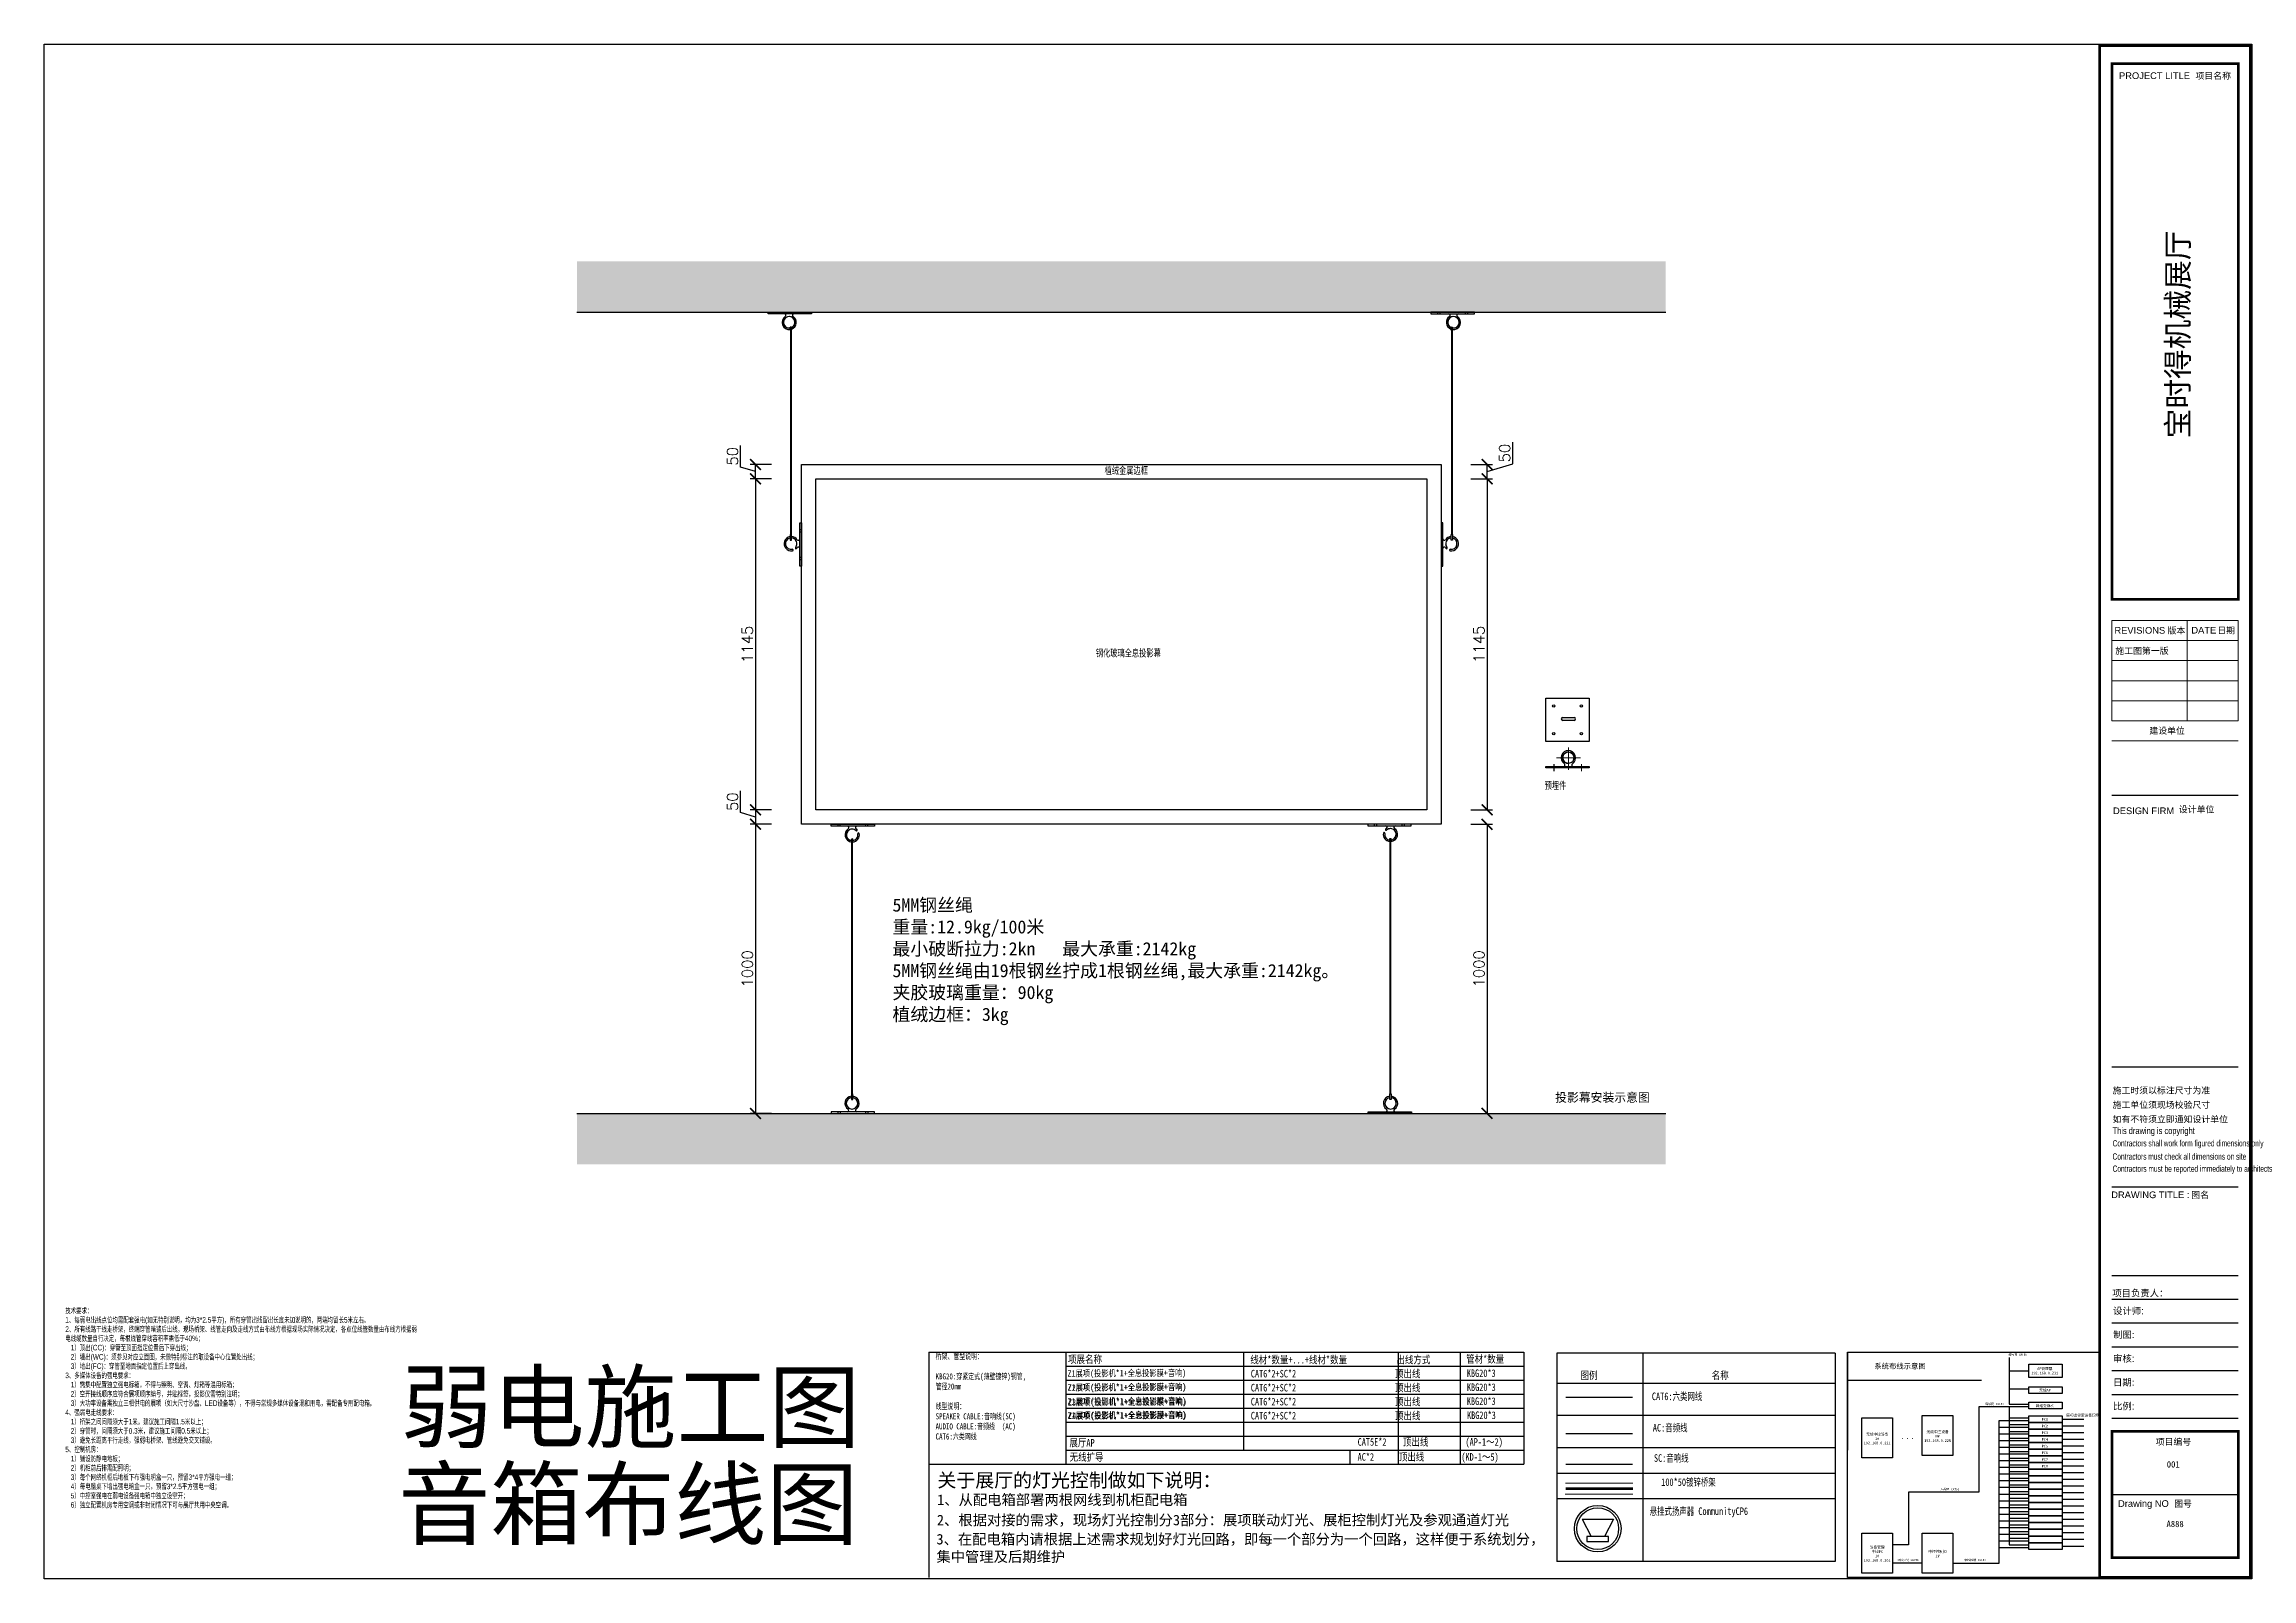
# Model space of a CAD drawing. Header units: millimetres. Extents: x 89805 to 1757503, y 48266 to 267832.
# Drawn here: x 989124 to 996762, y 181683 to 186992 of the extents above; entities that cross this region are included whole.
import ezdxf
from ezdxf.enums import TextEntityAlignment as Align

# ---------------------------------------------------------------- set-up
doc = ezdxf.new("R2010")
doc.units = ezdxf.units.MM
doc.header["$LTSCALE"] = 1000
doc.linetypes.add('CENTER2', pattern=[28.575, 19.05, -3.175, 3.175, -3.175])
for name, color, linetype in [('HATCH-OTHER', 161, 'Continuous'), ('SHEET', 2, 'Continuous'), ('WALL-TEXT', 2, 'Continuous'), ('WALL-WIDE', 6, 'Continuous'), ('WINDOW', 2, 'Continuous'), ('会议', 1, 'Continuous'), ('图框', 7, 'Continuous'), ('多媒体弱电', 5, 'Continuous'), ('布线', 130, 'Continuous')]:
    doc.layers.add(name, color=color, linetype=linetype)
doc.layers.add('桥架', color=2, linetype='Continuous', lineweight=9)
doc.styles.get("Standard").update_dxf_attribs({"font": 'txt', "bigfont": 'gbcbig.shx'})
doc.styles.add('WMF-Arial0', font='arial.ttf')
doc.styles.add('WMF-黑体0', font='simhei.ttf')
doc.styles.add('黑体', font='simhei.ttf', dxfattribs={"width": 0.7})
doc.dimstyles.new('引线', dxfattribs={"dimscale": 15, "dimtxt": 2.5, "dimasz": 2.5, "dimexe": 1.25, "dimexo": 0.625, "dimtad": 1, "dimdec": 0, "dimtxsty": 'Standard', "dimblk": 'ARCHTICK', "dimcen": 2.5, "dimclrd": 252, "dimclre": 252, "dimadec": 0, "dimazin": 0, "dimtfac": 1, "dimtdec": 0, "dimtmove": 1, "dimatfit": 3, "dimldrblk": 'DOT', "dimfxl": 0, "dimarcsym": 0})

msp = doc.modelspace()

# ---------------------------------------------------------------- texts
at = {"attachment_point": 1}
for s, insert, char_height, width in [('植绒金属边框', (992792.9, 185527.7), 25, 512.311), ('钢化玻璃全息投影幕', (992762.5, 184896), 25, 512.311), ('预埋件', (994315.3, 184437.7), 25, 161.307), ('{\\fNSimSun|b0|i0|c134|p49;投影幕安装示意图}', (994351.8, 183363.1), 30, 359.845)]:
    msp.add_mtext(s, dxfattribs=dict(at, insert=insert, char_height=char_height, width=width))
at = {"layer": '多媒体弱电', "color": 4, "style": '黑体', "width": 0.8}
for s, p in [('Z1展项(投影机*1+全息投影膜+音响)', (992664.8, 182382.2, -19.1)), ('Z1展项(投影机*1+全息投影膜+音响)', (992664.8, 182333.7, -19.1)), ('Z2展项(投影机*1+全息投影膜+音响)', (992665.7, 182333.4, -19.1)), ('Z1展项(投影机*1+全息投影膜+音响)', (992664.8, 182285.3, -19.1)), ('Z1展项(投影机*1+全息投影膜+音响)', (992664.8, 182236.8, -19.1)), ('Z3展项(投影机*1+全息投影膜+音响)', (992666.6, 182282, -19.1)), ('Z4展项(投影机*1+全息投影膜+音响)', (992666.9, 182235.9, -19.1))]:
    msp.add_text(s, height=22.263, rotation=0.32102, dxfattribs=at).set_placement(p)
for s, height, p in [('项展名称', 26.19, (992666.7, 182429.2)), ('线材*数量+...+线材*数量            出线方式 ', 26.192, (993297.1, 182428)), ('CAT6*2+SC*2                        顶出线   ', 26.192, (993298.9, 182379.7)), ('图例', 26.19, (994439.8, 182373.7)), ('名称', 26.19, (994893.6, 182373.7)), ('CAT6*2+SC*2                        顶出线   ', 26.192, (993298.9, 182331.2)), ('CAT6*2+SC*2                        顶出线   ', 26.192, (993298.9, 182282.8)), ('CAT6*2+SC*2                        顶出线   ', 26.192, (993298.9, 182234.3)), ('CAT5E*2    顶出线         (AP-1～2)', 26.192, (993668.5, 182143.4)), ('展厅AP', 26.19, (992671.3, 182140.5)), ('无线扩导', 26.19, (992671.9, 182091.1)), ('AC*2      顶出线         (KD-1～5)', 26.192, (993668.3, 182091.6))]:
    msp.add_text(s, height=height, dxfattribs=at).set_placement(p)
at = {"layer": '多媒体弱电', "color": 5, "style": '黑体', "width": 0.8}
for s, p in [('管材*数量', (994043.9, 182430.3)), ('KBG20*3', (994046.2, 182381.3)), ('KBG20*3', (994046.4, 182332.8)), ('KBG20*3', (994046.2, 182284.4)), ('KBG20*3', (994046.9, 182235.9))]:
    msp.add_text(s, height=26.19, dxfattribs=at).set_placement(p)
at = {"layer": '多媒体弱电', "color": 4, "attachment_point": 1}
for s, insert, char_height, width in [('{\\fSimSun|b1|i0|c134|p34;\\C5;5MM钢丝绳^J重量:12.9kg/100米\\P最小破断拉力:2kn   最大承重:2142kg\\P5MM钢丝绳由19根钢丝拧成1根钢丝绳,最大承重:2142kg。\\P夹胶玻璃重量：90kg\\P植绒边框：3kg}', (992059, 184036.7, -16.4), 45.36, 1657.61), ('{\\fSimSun|b1|i0|c134|p34;\\C5;关于展厅的灯光控制做如下说明：}', (992214.4, 182048.1, -13.1), 48.009, 1609.527), ('{\\fSimSun|b1|i0|c134|p34;\\C5;1、从配电箱部署两根网线到机柜配电箱}', (992213.5, 181974.6, -13.1), 36.288, 1071.741), ('{\\fSimSun|b1|i0|c134|p34;\\C5;2、根据对接的需求，现场灯光控制分3部分：展项联动灯光、展柜控制灯光及参观通道灯光}', (992212.7, 181904.5, -13.1), 36.288, 2046.48), ('{\\fSimSun|b1|i0|c134|p34;\\C5;3、在配电箱内请根据上述需求规划好灯光回路，即每一个部分为一个回路，这样便于系统划分，集中管理及后期维护}', (992211.1, 181838.3, -13.1), 36.288, 2131.134)]:
    msp.add_mtext(s, dxfattribs=dict(at, insert=insert, char_height=char_height, width=width))
at = {"layer": '多媒体弱电', "lineweight": -3, "insert": (989197.1, 182620.5), "char_height": 19.2, "width": 983.856, "attachment_point": 1, "style": '黑体'}
msp.add_mtext('{\\C4;技术要求：\\fYouYuan|b0|i0|c134|p49;\\P1\\fSimHei|b0|i0|c134|p2;、每弱电出线点位均需配套强电\\fYouYuan|b0|i0|c134|p49;(\\fSimHei|b0|i0|c134|p2;如无特别说明，均为\\fYouYuan|b0|i0|c134|p49;3*2.5\\fSimHei|b0|i0|c134|p2;平方\\fYouYuan|b0|i0|c134|p49;)\\fSimHei|b0|i0|c134|p2;，所有穿管出线留出长度未加说明的，两端均留长\\fYouYuan|b0|i0|c134|p49;5\\fSimHei|b0|i0|c134|p2;米左右。\\fYouYuan|b0|i0|c134|p49;\\P2\\fSimHei|b0|i0|c134|p2;、所有线路干线走桥架，终端穿管暗铺后出线，现场桥架、线管走向及走线方式由布线方根据现场实际情况决定，各点位线管数量由布线方根据弱电线缆数量自行决定，每根线管穿线容积率需低于\\fYouYuan|b0|i0|c134|p49;40%\\fSimHei|b0|i0|c134|p2;；\\fYouYuan|b0|i0|c134|p49;\\P   1\\fSimHei|b0|i0|c134|p2;）顶出\\fYouYuan|b0|i0|c134|p49;(CC)\\fSimHei|b0|i0|c134|p2;：穿管至顶面指定位置后下穿出线；\\fYouYuan|b0|i0|c134|p49;\\P   2\\fSimHei|b0|i0|c134|p2;）墙出\\fYouYuan|b0|i0|c134|p49;(WC)\\fSimHei|b0|i0|c134|p2;：须参见对应立面图，未做特别标注的取设备中心位置处出线；\\fYouYuan|b0|i0|c134|p49;\\P   3\\fSimHei|b0|i0|c134|p2;）地出\\fYouYuan|b0|i0|c134|p49;(FC)\\fSimHei|b0|i0|c134|p2;：穿管至地面指定位置后上穿出线。\\fYouYuan|b0|i0|c134|p49;\\P3\\fSimHei|b0|i0|c134|p2;、多媒体设备的强电要求：\\fYouYuan|b0|i0|c134|p49;\\P   1\\fSimHei|b0|i0|c134|p2;）需集中配置独立强电标箱，不得与照明、空调、灯箱等混用标箱；\\fYouYuan|b0|i0|c134|p49;\\P   2\\fSimHei|b0|i0|c134|p2;）空开接线顺序应符合展项顺序编号，并贴标签，投影仪需特别注明；\\fYouYuan|b0|i0|c134|p49;\\P   3\\fSimHei|b0|i0|c134|p2;）大功率设备需独立三相供电的展项（如大尺寸沙盘、\\fYouYuan|b0|i0|c134|p49;LED\\fSimHei|b0|i0|c134|p2;设备等），不得与常规多媒体设备混和用电，需配备专用配电箱。\\fYouYuan|b0|i0|c134|p49;\\P4\\fSimHei|b0|i0|c134|p2;、强弱电走线要求：\\fYouYuan|b0|i0|c134|p49;\\P   1\\fSimHei|b0|i0|c134|p2;）桥架之间间隔须大于\\fYouYuan|b0|i0|c134|p49;1\\fSimHei|b0|i0|c134|p2;米，建议施工间隔\\fYouYuan|b0|i0|c134|p49;1.5\\fSimHei|b0|i0|c134|p2;米以上；\\fYouYuan|b0|i0|c134|p49;\\P   2\\fSimHei|b0|i0|c134|p2;）穿管时，间隔须大于\\fYouYuan|b0|i0|c134|p49;0.3\\fSimHei|b0|i0|c134|p2;米，建议施工间隔\\fYouYuan|b0|i0|c134|p49;0.5\\fSimHei|b0|i0|c134|p2;米以上；\\fYouYuan|b0|i0|c134|p49;\\P   3\\fSimHei|b0|i0|c134|p2;）避免长距离平行走线，强弱电桥架、管线避免交叉铺设。\\fYouYuan|b0|i0|c134|p49;\\P5\\fSimHei|b0|i0|c134|p2;、控制机房：\\fYouYuan|b0|i0|c134|p49;\\P   1\\fSimHei|b0|i0|c134|p2;）铺设防静电地板；\\fYouYuan|b0|i0|c134|p49;\\P   2\\fSimHei|b0|i0|c134|p2;）机柜前后排需配照明；\\fYouYuan|b0|i0|c134|p49;\\P   3\\fSimHei|b0|i0|c134|p2;）每个网络机柜后地板下布强电明盒一只，预留\\fYouYuan|b0|i0|c134|p49;3*4\\fSimHei|b0|i0|c134|p2;平方强电一组；\\fYouYuan|b0|i0|c134|p49;\\P   4\\fSimHei|b0|i0|c134|p2;）每电脑桌下墙出强电暗盒一只，预留\\fYouYuan|b0|i0|c134|p49;3*2.5\\fSimHei|b0|i0|c134|p2;平方强电一组；\\fYouYuan|b0|i0|c134|p49;\\P   5\\fSimHei|b0|i0|c134|p2;）中控室强电在弱电设备强电箱中独立设空开；\\fYouYuan|b0|i0|c134|p49;\\P   6\\fSimHei|b0|i0|c134|p2;）独立配置机房专用空调或非封闭情况下可与展厅共用中央空调。}', dxfattribs=at)
at = {"layer": '多媒体弱电', "color": 2, "char_height": 233.28, "width": 7820.831, "attachment_point": 1}
for s, insert in [('{\\fSimSun|b1|i0|c134|p34;\\C5;弱电施工图}', (990357.2, 182394.3)), ('{\\fSimSun|b1|i0|c134|p34;\\C5;弱电施工图}', (990357.2, 182394.3)), ('{\\fSimSun|b1|i0|c134|p34;\\C5;音箱布线图}', (990349.7, 182058.8))]:
    msp.add_mtext(s, dxfattribs=dict(at, insert=insert))
at = {"layer": '多媒体弱电', "color": 4, "attachment_point": 1, "style": '黑体'}
for s, insert, char_height, width in [('{\\fKaiTi|b0|i0|c134|p49;桥架、管型说明：\\P\\PKBG20:穿紧定式(薄壁镀锌)钢管,\\P管径20mm }', (992208.2, 182463.7), 20.953, 771.265), ('CAT6:六类网线\\P', (994686.4, 182327.4), 26.19, 1574.084), ('{\\fKaiTi|b0|i0|c134|p49;线型说明： \\PSPEAKER CABLE:音响线(SC) \\PAUDIO CABLE:音频线  (AC)\\PCAT6:六类网线}', (992208.2, 182290.7), 20.953, 771.265), ('AC:音频线 ', (994689.7, 182218.7), 26.19, 1574.084), ('SC:音响线 ', (994693.5, 182114), 26.19, 1574.084), ('100*50镀锌桥架', (994718.6, 182030.6), 26.19, 1574.084), ('悬挂式扬声器 CommunityCP6', (994678.7, 181930), 26.192, 609.923)]:
    msp.add_mtext(s, dxfattribs=dict(at, insert=insert, char_height=char_height, width=width))
at = {"layer": '多媒体弱电', "color": 5}
for s, insert, char_height, width, attachment_point in [('{\\fSimSun|b1|i0|c134|p34;系统布线示意图}', (995456, 182427.9), 18.144, 608.287, 1), ('{\\fSimSun|b0|i0|c134|p2;展项出线至设备现场}', (996177.3, 182248.5), 9.072, 123.914, 5)]:
    msp.add_mtext(s, dxfattribs=dict(at, insert=insert, char_height=char_height, width=width, attachment_point=attachment_point))
at = {"layer": '多媒体弱电', "color": 7, "attachment_point": 5}
for s, insert, char_height, width in [('{\\fSimSun|b0|i0|c134|p2;局域网 \\fSimSun|b0|i0|c0|p2;CAT5E}', (995952.1, 182458.3), 7.224, 63.26), ('{\\fSimSun|b0|i0|c134|p2;AP管理器\\P192.168.0.231}', (996045.8, 182402.5), 9.072, 96.588), ('{\\fSimSun|b0|i0|c134|p2;无线AP}', (996046.2, 182334.8), 9.072, 96.588), ('{\\fSimSun|b0|i0|c134|p2;局域网 \\fSimSun|b0|i0|c0|p2;CAT5E}', (995872.1, 182287.6), 7.224, 63.26), ('{\\fSimSun|b0|i0|c134|p2;网络交换机}', (996046.2, 182280.7), 9.072, 96.588), ('{\\fSimSun|b0|i0|c134|p2;无线中控设备^J1#\\P192.168.0.221}', (995466, 182168), 9.072, 91.64), ('{\\fSimSun|b0|i0|c134|p2;无线中控设备^JN#\\P192.168.0.22N}', (995674.9, 182176.4), 9.072, 91.64), ('{\\fSimSun|b0|i0|c134|p2;PC1}', (996046.2, 182234.5), 9.072, 96.588), ('{\\fSimSun|b0|i0|c134|p2;PC2}', (996046.2, 182211.4), 9.072, 96.588), ('{\\fSimSun|b0|i0|c134|p2;PC3}', (996046.2, 182188.2), 9.072, 96.588), ('{\\fSimSun|b0|i0|c134|p2;···}', (995571, 182168), 10.886, 91.64), ('{\\fSimSun|b0|i0|c134|p2;PC4}', (996046.2, 182165.1), 9.072, 96.588), ('{\\fSimSun|b0|i0|c134|p2;PC5}', (996046.2, 182142), 9.072, 96.588), ('{\\fSimSun|b0|i0|c134|p2;PC6}', (996046.2, 182118.9), 9.072, 96.588), ('{\\fSimSun|b0|i0|c134|p2;PC7}', (996046.2, 182095.7), 9.072, 96.588), ('{\\fSimSun|b0|i0|c134|p2;PC8}', (996046.2, 182072.6), 9.072, 96.588), ('{\\fSimSun|b0|i0|c134|p2;局域网 \\fSimSun|b0|i0|c0|p2;CAT5E}', (995717.6, 181992.6), 7.224, 81.632), ('{\\fSimSun|b0|i0|c134|p2;设备管理\\P中控PC^J1#\\P192.168.0.201}', (995466, 181769.6), 9.072, 91.64), ('{\\fSimSun|b0|i0|c134|p2;中控控制 \\fSimSun|b0|i0|c0|p2;CAT5E}', (995572.5, 181747.9), 7.224, 81.632), ('{\\fSimSun|b0|i0|c134|p2;中控控制柜^J1#}', (995674.9, 181769.6), 9.072, 91.64), ('{\\fSimSun|b0|i0|c134|p2;中控控制 \\fSimSun|b0|i0|c0|p2;CAT5E}', (995804.8, 181747.9), 7.224, 81.632)]:
    msp.add_mtext(s, dxfattribs=dict(at, insert=insert, char_height=char_height, width=width))

# ---------------------------------------------------------------- blocks, each defined once
blk = doc.blocks.new('_ArchTick')
at = {"color": 0, "linetype": 'ByBlock', "const_width": 0.15}
blk.add_lwpolyline([(-0.5, -0.5), (0.5, 0.5)], dxfattribs=at)
blk = doc.blocks.new('*D99')
at = {"color": 252, "linetype": 'ByBlock', "lineweight": -2}
for p, q in [((991533.6, 185528.9), (991533.6, 185603.9)), ((991641, 185538.4), (991566.5, 185538.4)), ((991585.2, 185488.4), (991585.2, 185538.4)), ((991585.2, 185513.4), (991533.6, 185528.9)), ((991641, 185488.4), (991566.5, 185488.4))]:
    blk.add_line(p, q, dxfattribs=at)
at = {"layer": 'Defpoints', "color": 0, "linetype": 'ByBlock'}
for p in [(991585.2, 185538.4), (991650.4, 185538.4), (991650.4, 185488.4)]:
    blk.add_point(p, dxfattribs=at)
at = {"color": 252, "linetype": 'ByBlock', "lineweight": -2, "xscale": 37.5, "yscale": 37.5, "zscale": 37.5}
for p, rotation in [((991585.2, 185538.4), 90), ((991585.2, 185488.4), 270)]:
    blk.add_blockref('_ArchTick', p, dxfattribs=dict(at, rotation=rotation))
at = {"color": 0, "linetype": 'ByBlock', "insert": (991505.5, 185566.4), "char_height": 37.5, "attachment_point": 5, "rotation": 90}
blk.add_mtext('50', dxfattribs=at)
blk = doc.blocks.new('_Dot')
at = {"color": 0, "linetype": 'ByBlock', "lineweight": -2}
blk.add_line((-0.5, 0), (-1, 0), dxfattribs=at)
at = {"color": 0, "linetype": 'ByBlock', "const_width": 0.5}
blk.add_lwpolyline([(-0.25, 0, 1), (0.25, 0, 1)], format="xyb", close=True, dxfattribs=at)
blk = doc.blocks.new('*D100')
at = {"color": 252, "linetype": 'ByBlock', "lineweight": -2}
for p, q in [((991641, 185488.4), (991566.5, 185488.4)), ((991585.2, 185488.4), (991585.2, 184343.4)), ((991641, 184343.4), (991566.5, 184343.4))]:
    blk.add_line(p, q, dxfattribs=at)
at = {"layer": 'Defpoints', "color": 0, "linetype": 'ByBlock'}
for p in [(991650.4, 185488.4), (991585.2, 184343.4), (991650.4, 184343.4)]:
    blk.add_point(p, dxfattribs=at)
at = {"color": 252, "linetype": 'ByBlock', "lineweight": -2, "xscale": 37.5, "yscale": 37.5, "zscale": 37.5}
for p, rotation in [((991585.2, 185488.4), 90), ((991585.2, 184343.4), 270)]:
    blk.add_blockref('_ArchTick', p, dxfattribs=dict(at, rotation=rotation))
at = {"color": 0, "linetype": 'ByBlock', "insert": (991557.1, 184915.9), "char_height": 37.5, "attachment_point": 5, "rotation": 90}
blk.add_mtext('1145', dxfattribs=at)
blk = doc.blocks.new('*D101')
at = {"color": 252, "linetype": 'ByBlock', "lineweight": -2}
for p, q in [((991533.6, 184333.9), (991533.6, 184408.9)), ((991585.2, 184318.4), (991533.6, 184333.9)), ((991641, 184343.4), (991566.5, 184343.4)), ((991585.2, 184343.4), (991585.2, 184293.4)), ((991641, 184293.4), (991566.5, 184293.4))]:
    blk.add_line(p, q, dxfattribs=at)
at = {"layer": 'Defpoints', "color": 0, "linetype": 'ByBlock'}
for p in [(991650.4, 184343.4), (991585.2, 184293.4), (991650.4, 184293.4)]:
    blk.add_point(p, dxfattribs=at)
at = {"color": 252, "linetype": 'ByBlock', "lineweight": -2, "xscale": 37.5, "yscale": 37.5, "zscale": 37.5}
for p, rotation in [((991585.2, 184343.4), 90), ((991585.2, 184293.4), 270)]:
    blk.add_blockref('_ArchTick', p, dxfattribs=dict(at, rotation=rotation))
at = {"color": 0, "linetype": 'ByBlock', "insert": (991505.5, 184371.4), "char_height": 37.5, "attachment_point": 5, "rotation": 90}
blk.add_mtext('50', dxfattribs=at)
blk = doc.blocks.new('*D102')
at = {"color": 252, "linetype": 'ByBlock', "lineweight": -2}
for p, q in [((991641, 184293.4), (991566.5, 184293.4)), ((991585.2, 184293.4), (991585.2, 183293.2)), ((991641, 183293.2), (991566.5, 183293.2))]:
    blk.add_line(p, q, dxfattribs=at)
at = {"layer": 'Defpoints', "color": 0, "linetype": 'ByBlock'}
for p in [(991650.4, 184293.4), (991585.2, 183293.2), (991650.4, 183293.2)]:
    blk.add_point(p, dxfattribs=at)
at = {"color": 252, "linetype": 'ByBlock', "lineweight": -2, "xscale": 37.5, "yscale": 37.5, "zscale": 37.5}
for p, rotation in [((991585.2, 184293.4), 90), ((991585.2, 183293.2), 270)]:
    blk.add_blockref('_ArchTick', p, dxfattribs=dict(at, rotation=rotation))
at = {"color": 0, "linetype": 'ByBlock', "insert": (991557.1, 183793.3), "char_height": 37.5, "attachment_point": 5, "rotation": 90}
blk.add_mtext('1000', dxfattribs=at)
blk = doc.blocks.new('*D103')
at = {"color": 252, "linetype": 'ByBlock', "lineweight": -2}
for p, q in [((994205.4, 185540.1), (994205.4, 185615.1)), ((994060.5, 185538.4), (994135, 185538.4)), ((994116.3, 185513.4), (994205.4, 185540.1)), ((994116.3, 185488.4), (994116.3, 185538.4)), ((994060.5, 185488.4), (994135, 185488.4))]:
    blk.add_line(p, q, dxfattribs=at)
at = {"layer": 'Defpoints', "color": 0, "linetype": 'ByBlock'}
for p in [(994051.1, 185538.4), (994116.3, 185538.4), (994051.1, 185488.4)]:
    blk.add_point(p, dxfattribs=at)
at = {"color": 252, "linetype": 'ByBlock', "lineweight": -2, "xscale": 37.5, "yscale": 37.5, "zscale": 37.5}
for p, rotation in [((994116.3, 185538.4), 90), ((994116.3, 185488.4), 270)]:
    blk.add_blockref('_ArchTick', p, dxfattribs=dict(at, rotation=rotation))
at = {"color": 0, "linetype": 'ByBlock', "insert": (994177.2, 185577.6), "char_height": 37.5, "attachment_point": 5, "rotation": 90}
blk.add_mtext('50', dxfattribs=at)
blk = doc.blocks.new('*D104')
at = {"color": 252, "linetype": 'ByBlock', "lineweight": -2}
for p, q in [((994060.5, 185488.4), (994135, 185488.4)), ((994116.3, 185488.4), (994116.3, 184343.4)), ((994060.5, 184343.4), (994135, 184343.4))]:
    blk.add_line(p, q, dxfattribs=at)
at = {"layer": 'Defpoints', "color": 0, "linetype": 'ByBlock'}
for p in [(994051.1, 185488.4), (994051.1, 184343.4), (994116.3, 184343.4)]:
    blk.add_point(p, dxfattribs=at)
at = {"color": 252, "linetype": 'ByBlock', "lineweight": -2, "xscale": 37.5, "yscale": 37.5, "zscale": 37.5}
for p, rotation in [((994116.3, 185488.4), 90), ((994116.3, 184343.4), 270)]:
    blk.add_blockref('_ArchTick', p, dxfattribs=dict(at, rotation=rotation))
at = {"color": 0, "linetype": 'ByBlock', "insert": (994088.2, 184915.9), "char_height": 37.5, "attachment_point": 5, "rotation": 90}
blk.add_mtext('1145', dxfattribs=at)
blk = doc.blocks.new('*D105')
at = {"color": 252, "linetype": 'ByBlock', "lineweight": -2}
for p, q in [((994060.5, 184293.4), (994135, 184293.4)), ((994116.3, 184293.4), (994116.3, 183293.2)), ((994060.5, 183293.2), (994135, 183293.2))]:
    blk.add_line(p, q, dxfattribs=at)
at = {"layer": 'Defpoints', "color": 0, "linetype": 'ByBlock'}
for p in [(994051.1, 184293.4), (994051.1, 183293.2), (994116.3, 183293.2)]:
    blk.add_point(p, dxfattribs=at)
at = {"color": 252, "linetype": 'ByBlock', "lineweight": -2, "xscale": 37.5, "yscale": 37.5, "zscale": 37.5}
for p, rotation in [((994116.3, 184293.4), 90), ((994116.3, 183293.2), 270)]:
    blk.add_blockref('_ArchTick', p, dxfattribs=dict(at, rotation=rotation))
at = {"color": 0, "linetype": 'ByBlock', "insert": (994088.2, 183793.3), "char_height": 37.5, "attachment_point": 5, "rotation": 90}
blk.add_mtext('1000', dxfattribs=at)
blk = doc.blocks.new('dfghh')
at = {"color": 2, "lineweight": 0}
for points in [[(-36.41, 251.37), (-3.21, 251.37)], [(-36.41, 251.37), (-36.41, 225)], [(-16.6, 251.37), (-16.6, 225)], [(-3.21, 251.37), (-3.21, 225)], [(-36.41, 246.1), (-3.21, 246.1)], [(-36.41, 240.82), (-3.21, 240.82)], [(-36.41, 235.51), (-3.21, 235.51)], [(-36.41, 230.23), (-3.21, 230.23)], [(-36.41, 225), (-3.21, 225)], [(-36.41, 219.76), (-3.21, 219.76)]]:
    blk.add_lwpolyline(points, dxfattribs=at)
at = {"layer": 'SHEET'}
for p, q in [((-36.41, 102.61), (-3.21, 102.61)), ((-36.41, 79.35), (-3.21, 79.35)), ((-36.41, 79.35), (-3.21, 79.35)), ((-36.41, 73.09), (-3.21, 73.09)), ((-36.41, 66.84), (-3.21, 66.84)), ((-36.41, 60.58), (-3.21, 60.58)), ((-36.41, 54.32), (-3.21, 54.32)), ((-36.41, 48.07), (-3.21, 48.07)), ((-36.41, 41.81), (-3.21, 41.81)), ((-36.41, 21.81), (-3.21, 21.81))]:
    blk.add_line(p, q, dxfattribs=at)
at = {"layer": 'SHEET', "const_width": 0.708}
for points in [[(-3.21, 397.63), (-36.41, 397.63), (-36.41, 256.88), (-3.21, 256.88)], [(-3.21, 5.21), (-36.41, 5.21), (-36.41, 38.41), (-3.21, 38.41)]]:
    blk.add_lwpolyline(points, close=True, dxfattribs=at)
at = {"layer": 'WALL-WIDE', "color": 2, "ltscale": 150}
for p, q in [((-3.21, 205.39), (-36.41, 205.39)), ((-3.21, 134.06), (-36.41, 134.06))]:
    blk.add_line(p, q, dxfattribs=at)
at = {"layer": 'WALL-WIDE', "color": 4}
blk.add_lwpolyline([(-579.5, 402.72), (0.35, 402.72), (0.35, -0.35), (-579.5, -0.35)], close=True, dxfattribs=at)
at = {"layer": '图框', "const_width": 0.708}
blk.add_lwpolyline([(0, 0), (-39.62, 0), (-39.62, 402.36), (0, 402.36)], close=True, dxfattribs=at)
at = {"color": 2, "lineweight": 0}
for s, height, style, p in [('PROJECT LITLE    ', 1.7533, 'WMF-Arial0', (-34.53, 393.55)), ('项目名称', 1.664, 'WMF-黑体0', (-14.44, 393.55)), ('REVISIONS  ', 1.7535, 'WMF-Arial0', (-35.74, 247.88)), ('版本', 1.664, 'WMF-黑体0', (-21.78, 247.88)), ('DATE  ', 1.754, 'WMF-Arial0', (-15.53, 247.92)), ('日期', 1.664, 'WMF-黑体0', (-8.72, 247.92)), ('施工图第一版', 1.664, 'WMF-黑体0', (-35.5, 242.55)), ('建设单位', 1.664, 'WMF-黑体0', (-26.56, 221.57)), ('DESIGN FIRM  ', 1.7535, 'WMF-Arial0', (-36.1, 200.49)), ('设计单位', 1.664, 'WMF-黑体0', (-18.83, 200.9)), ('施工时须以标注尺寸为准', 1.6644, 'WMF-黑体0', (-36.21, 127.09)), ('施工单位须现场校验尺寸', 1.6644, 'WMF-黑体0', (-36.21, 123.3)), ('如有不符须立即通知设计单位', 1.6644, 'WMF-黑体0', (-36.21, 119.51)), ('DRAWING TITLE :', 1.7535, 'WMF-Arial0', (-36.58, 99.63)), ('图名', 1.664, 'WMF-黑体0', (-15.53, 99.63)), ('项目负责人：', 1.754, 'WMF-Arial0', (-36.3, 73.8)), ('设计师:', 1.754, 'WMF-Arial0', (-36.09, 69.13)), ('制图:', 1.754, 'WMF-Arial0', (-36.09, 62.88)), ('审核:', 1.754, 'WMF-Arial0', (-36.09, 56.62)), ('日期:', 1.754, 'WMF-Arial0', (-36.09, 50.37)), ('比例:', 1.754, 'WMF-Arial0', (-36.09, 44.11)), ('项目编号', 1.664, 'WMF-黑体0', (-24.9, 34.8)), ('001', 1.664, 'WMF-黑体0', (-21.99, 28.88)), ('Drawing NO    ', 1.7535, 'WMF-Arial0', (-34.79, 18.54)), ('图号', 1.664, 'WMF-黑体0', (-20.01, 18.54)), ('A888', 1.664, 'WMF-黑体0', (-22.06, 13.23))]:
    blk.add_text(s, height=height, dxfattribs=dict(at, style=style)).set_placement(p)
at = {"color": 1, "lineweight": 0, "style": 'WMF-Arial0', "width": 0.8}
blk.add_text('This drawing is copyright', height=1.7535, dxfattribs=at).set_placement((-36.21, 116.46))
at = {"color": 2, "lineweight": 0, "style": 'WMF-Arial0', "width": 0.6}
for s, p in [('Contractors must check all dimensions on site', (-36.23, 109.74)), ('Contractors shall work form figured dimensions only', (-36.21, 113.22)), ('Contractors must be reported immediately to architects', (-36.21, 106.55))]:
    blk.add_text(s, height=1.6502, dxfattribs=at).set_placement(p)
at = {"layer": 'WALL-TEXT', "style": 'WMF-黑体0'}
blk.add_text('宝时得机械展厅', height=5.718, rotation=90, dxfattribs=at).set_placement((-19.08, 326.48), align=Align.MIDDLE_CENTER)
blk = doc.blocks.new('喇叭')
at = {"layer": '会议', "color": 5}
for p, q in [((-132, 77), (131, 84)), ((-132, 77), (-53, -67)), ((131, 84), (58, -64))]:
    blk.add_line(p, q, dxfattribs=at)
blk.add_lwpolyline([(95, -106), (94, -63), (-89, -68), (-88, -111)], close=True, dxfattribs=at)
for radius in [197, 177]:
    blk.add_circle((0, 0), radius, dxfattribs=at)

# ---------------------------------------------------------------- dimensions: what is measured, and where the dimension line sits
at = {"color": 2, "linetype": 'ByBlock'}
for base, p1, p2, picture, middle in [((994116.3, 185538.4), (994051.1, 185488.4), (994051.1, 185538.4), '*D103', (994177.2, 185549.5)), ((991585.2, 185538.4), (991650.4, 185488.4), (991650.4, 185538.4), '*D99', (991505.5, 185538.2)), ((991585.2, 184343.4), (991650.4, 185488.4), (991650.4, 184343.4), '*D100', (991557.1, 184915.9)), ((994116.3, 184343.4), (994051.1, 185488.4), (994051.1, 184343.4), '*D104', (994088.2, 184915.9)), ((991585.2, 184293.4), (991650.4, 184343.4), (991650.4, 184293.4), '*D101', (991505.5, 184343.2)), ((991585.2, 183293.2), (991650.4, 184293.4), (991650.4, 183293.2), '*D102', (991557.1, 183793.3)), ((994116.3, 183293.2), (994051.1, 184293.4), (994051.1, 183293.2), '*D105', (994088.2, 183793.3))]:
    dim = msp.add_linear_dim(base=base, p1=p1, p2=p2, angle=90, dimstyle='引线', dxfattribs=at)
    dim.commit()
    dim.dimension.update_dxf_attribs({"geometry": picture, "text_midpoint": middle})

# ---------------------------------------------------------------- hatches: boundary and pattern name
at = {"layer": 'WINDOW'}
h = msp.add_hatch(dxfattribs=at)
h.set_pattern_fill('AR-CONC', color=8, scale=0.5, style=0)
h.set_pattern_definition([(50, (0, 0), (91.0923345, -7.969543), [9.525, -104.775]), (355, (0, 0), (-17.621413, 95.5283214), [7.62, -83.82]), (100.451, (7.59, -0.66), (73.471251, 87.558344), [8.095, -89.045]), (46.1842, (0, 25.4), (135.53952, -21.021164), [14.2875, -157.1625]), (96.6356, (11.3, 23.65), (118.702117, 123.712778), [12.1425, -133.5675]), (351.184, (0, 25.4), (118.702303, 123.712559), [11.43, -125.73]), (21, (12.7, 19.05), (75.80744, -51.132759), [9.525, -104.775]), (326, (12.7, 19.05), (30.901014, 92.093983), [7.62, -83.82]), (71.4514, (19.02, 14.79), (106.7082454, 40.961429), [8.095, -89.045]), (37.5, (0, 0), (1.5443016, 42.2775194), [0, -82.804, 0, -85.09, 0, -84.1375]), (7.5, (0, 0), (33.4098313, 50.0902874), [0, -48.514, 0, -80.899, 0, -32.0675]), (327.5, (-28.32, 0), (67.7952976, -2.864372), [0, -31.75, 0, -99.06, 0, -131.445]), (317.5, (-41.02, 0), (74.0645907, 12.7132455), [0, -41.275, 0, -65.786, 0, -93.345])])
h.paths.add_polyline_path([(990967, 186240.5), (990967, 186064.6), (994734.5, 186064.6), (994734.5, 186240.5)])
h = msp.add_hatch(dxfattribs=at)
h.set_pattern_fill('AR-CONC', color=8, scale=0.5, style=0)
h.set_pattern_definition([(310, (0, 369357.81), (91.0923345, 7.969543), [9.525, -104.775]), (5, (0, 369357.81), (-17.621413, -95.5283214), [7.62, -83.82]), (259.549, (7.59, 369358.47), (73.471251, -87.558344), [8.095, -89.045]), (313.8158, (0, 369332.41), (135.53952, 21.021164), [14.2875, -157.1625]), (263.3644, (11.3, 369334.16), (118.702117, -123.712778), [12.1425, -133.5675]), (8.816, (0, 369332.41), (118.702303, -123.712559), [11.43, -125.73]), (339, (12.7, 369338.76), (75.80744, 51.132759), [9.525, -104.775]), (34, (12.7, 369338.76), (30.901014, -92.093983), [7.62, -83.82]), (288.5486, (19.02, 369343.02), (106.7082454, -40.961429), [8.095, -89.045]), (322.5, (0, 369357.81), (1.5443016, -42.2775194), [0, -82.804, 0, -85.09, 0, -84.1375]), (352.5, (0, 369357.81), (33.4098313, -50.0902874), [0, -48.514, 0, -80.899, 0, -32.0675]), (32.5, (-28.32, 369357.81), (67.7952976, 2.864372), [0, -31.75, 0, -99.06, 0, -131.445]), (42.5, (-41.02, 369357.81), (74.0645907, -12.7132455), [0, -41.275, 0, -65.786, 0, -93.345])])
h.paths.add_polyline_path([(990967, 183117.3), (990967, 183293.2), (994734.5, 183293.2), (994734.5, 183117.3)])

# ---------------------------------------------------------------- linework, layer by layer
at = {"color": 4}
for p, q in [((991709, 186014.8), (991704.8, 186013.8)), ((991705.3, 186002.4), (991704.8, 186013.8)), ((991705.9, 186002.4), (991705.9, 185296.3)), ((991708.6, 186002.8), (991708.6, 185296.3)), ((991709.6, 186002.9), (991709, 186014.8)), ((993991.9, 186002.9), (993992.5, 186014.8)), ((993991.9, 186002.9), (993996.2, 186002.4)), ((993992.5, 186014.8), (993996.7, 186013.8)), ((993992.9, 186002.8), (993992.9, 185296.3)), ((993995.6, 186002.4), (993995.6, 185296.3)), ((993996.2, 186002.4), (993996.7, 186013.8)), ((991921.3, 184243.1), (991917.1, 184242.1)), ((991917.6, 184230.7), (991917.1, 184242.1)), ((991921.9, 184231.2), (991921.3, 184243.1)), ((993779.7, 184232.8), (993780.3, 184244.8)), ((993780.3, 184244.8), (993784.5, 184243.7)), ((993784, 184232.3), (993784.5, 184243.7)), ((991921.9, 184231.2), (991917.6, 184230.7)), ((991918.2, 183360.9), (991918.2, 184230.8)), ((991920.9, 183360.9), (991920.9, 184231.1)), ((993779.7, 184232.8), (993784, 184232.3)), ((993780.5, 183360.8), (993780.5, 184232.7)), ((993783.2, 183360.8), (993783.2, 184232.4))]:
    msp.add_line(p, q, dxfattribs=at)
for p, q in [((991709.6, 186002.9), (991705.3, 186002.4)), ((994377.9, 184663.2), (994417.3, 184663.2)), ((994417.3, 184653), (994377.9, 184653)), ((994342.9, 184493.8), (994342.9, 184488.8)), ((994350.9, 184493.8), (994350.9, 184488.8)), ((994438.5, 184493.8), (994438.5, 184488.8)), ((994446.5, 184493.8), (994446.5, 184488.8))]:
    msp.add_line(p, q)
at = {"color": 3, "linetype": 'CENTER2', "lineweight": 0, "ltscale": 0.5}
for p, q in [((994397.5, 184558.5), (994397.5, 184482.2)), ((994439.2, 184523.7), (994356.5, 184523.7)), ((994442.5, 184501.4), (994442.5, 184477))]:
    msp.add_line(p, q, dxfattribs=at)
at = {"color": 3, "linetype": 'CENTER2', "ltscale": 0.5}
msp.add_line((994346.9, 184501.4), (994346.9, 184477.4), dxfattribs=at)
at = {"color": 8}
for p, q in [((991870.6, 184286.9), (991870.6, 184293.4)), ((991878.6, 184286.9), (991878.6, 184293.4)), ((991966.3, 184286.9), (991966.2, 184293.4)), ((991974.3, 184286.9), (991974.2, 184293.4)), ((993727.3, 184288.4), (993727.3, 184293.4)), ((993735.3, 184288.4), (993735.3, 184293.4)), ((993822.9, 184288.4), (993822.9, 184293.4)), ((993830.9, 184288.4), (993830.9, 184293.4)), ((991919.6, 183360.9), (991919.6, 184230.9)), ((993781.9, 183360.8), (993781.9, 184232.6)), ((991870.2, 183298.2), (991870.2, 183293.2)), ((991878.2, 183298.2), (991878.2, 183293.2)), ((991965.8, 183298.2), (991965.8, 183293.2)), ((991973.8, 183298.2), (991973.8, 183293.2)), ((993727.6, 183298.2), (993727.6, 183293.2)), ((993735.6, 183298.2), (993735.6, 183293.2)), ((993823.3, 183298.2), (993823.3, 183293.2)), ((993831.3, 183298.2), (993831.3, 183293.2))]:
    msp.add_line(p, q, dxfattribs=at)
at = {"color": 4}
for points in [[(991629.3, 186064.6), (991779.3, 186064.6), (991779.3, 186059.8), (991629.3, 186059.8)], [(994072.2, 186064.6), (993922.2, 186064.6), (993922.2, 186059.8), (994072.2, 186059.8)], [(991793.8, 185488.4), (993907.8, 185488.4), (993907.8, 184343.4), (991793.8, 184343.4)], [(991738.5, 185336.5), (991743.8, 185336.5), (991743.8, 185186.5), (991738.5, 185186.5)], [(993963, 185336.5), (993957.8, 185336.5), (993957.8, 185186.5), (993963, 185186.5)], [(991709.6, 185296.3), (991704.7, 185296.3), (991704.7, 185276.5), (991709.6, 185276.5)], [(993991.9, 185296.3), (993996.9, 185296.3), (993996.8, 185276.5), (993991.9, 185276.5)], [(991997.4, 184286.9), (991847.4, 184286.9), (991847.4, 184293.4), (991997.4, 184293.4)], [(993704.1, 184288.4), (993854.1, 184288.4), (993854.1, 184293.4), (993704.1, 184293.4)], [(991922, 183360.9), (991917, 183360.9), (991917.1, 183341), (991922, 183341)], [(993779.4, 183360.8), (993784.3, 183360.8), (993784.3, 183341), (993779.4, 183341)], [(991997, 183298.2), (991847, 183298.2), (991847, 183293.2), (991997, 183293.2)], [(993704.5, 183298.2), (993854.5, 183298.2), (993854.5, 183293.2), (993704.5, 183293.2)]]:
    msp.add_lwpolyline(points, close=True, dxfattribs=at)
at = {"color": 5}
msp.add_lwpolyline([(991743.8, 185538.4), (993957.8, 185538.4), (993957.8, 184293.4), (991743.8, 184293.4)], close=True, dxfattribs=at)
for points in [[(994319.7, 184729.7), (994469.7, 184729.7), (994469.7, 184579.7), (994319.7, 184579.7)], [(994319.7, 184493.8), (994469.7, 184493.8), (994469.7, 184488.8), (994319.7, 184488.8)]]:
    msp.add_lwpolyline(points, close=True)
for centre, radius in [((994346.9, 184703), 4), ((994442.5, 184703), 4), ((994346.9, 184606.5), 4), ((994397.5, 184523.7), 19.8), ((994442.5, 184606.5), 4)]:
    msp.add_circle(centre, radius)
at = {"color": 4}
for centre, radius, start, end in [((991701.6, 186029.9), 24.8, 123.74617, 278.35836), ((991701.6, 186029.9), 24.8, 123.74617, 278.35836), ((991701.6, 186029.9), 19.8, 292.55044, 279.79062), ((991701.6, 186029.9), 19.8, 123.74617, 279.79062), ((991685, 186054.7), 5, 303.74617, 90.09921), ((991701.6, 186029.9), 19.8, 292.55044, 90.09921), ((991701.6, 186029.9), 24.8, 288.43738, 56.45224), ((991701.6, 186029.9), 24.8, 288.43738, 56.45224), ((991718.1, 186054.7), 5, 90.09921, 236.45224), ((993999.9, 186029.9), 24.8, 123.54776, 251.56262), ((993999.9, 186029.9), 24.8, 123.54776, 251.56262), ((993999.9, 186029.9), 19.8, 89.90079, 247.44956), ((993999.9, 186029.9), 19.8, 260.20938, 247.44956), ((993983.5, 186054.7), 5, 303.54776, 89.90079), ((993999.9, 186029.9), 24.8, 261.64164, 56.25383), ((993999.9, 186029.9), 24.8, 261.64164, 56.25383), ((993999.9, 186029.9), 19.8, 260.20938, 56.25383), ((994016.5, 186054.7), 5, 89.90079, 236.25383), ((991708.8, 185264.2), 24.8, 99.50507, 280.45021), ((991708.8, 185264.2), 24.8, 99.50507, 280.45021), ((991708.8, 185264.2), 19.8, 101.90547, 280.45021), ((991708.8, 185264.2), 19.8, 101.90547, 280.45021), ((991708.8, 185264.2), 24.8, 33.74617, 88.12829), ((991708.8, 185264.2), 24.8, 33.74617, 88.12829), ((991708.8, 185264.2), 19.8, 33.74617, 87.63144), ((991708.8, 185264.2), 19.8, 320.7537, 87.63144), ((991712.8, 185242.2), 2.5, 280.45021, 100.45021), ((991725.5, 185249.4), 2.61, 122.02414, 335.18209), ((991708.8, 185264.2), 19.8, 320.7537, 0.09921), ((991708.8, 185264.2), 24.8, 320.32075, 326.45224), ((991708.8, 185264.2), 24.8, 320.32075, 326.45224), ((991733.6, 185280.8), 5, 213.74617, 0.09921), ((991733.6, 185247.7), 5, 0.09921, 146.45224), ((993967.9, 185280.8), 5, 179.90079, 326.25383), ((993967.9, 185247.7), 5, 33.54776, 179.90079), ((993992.7, 185264.2), 24.8, 213.54776, 219.67925), ((993992.7, 185264.2), 24.8, 213.54776, 219.67925), ((993992.7, 185264.2), 24.8, 91.87171, 146.25383), ((993992.7, 185264.2), 24.8, 91.87171, 146.25383), ((993992.7, 185264.2), 19.8, 92.36856, 219.2463), ((993992.7, 185264.2), 19.8, 179.90079, 219.2463), ((993976, 185249.4), 2.61, 204.81791, 57.97586), ((993992.7, 185264.2), 19.8, 92.36856, 146.25383), ((993988.7, 185242.2), 2.5, 79.54979, 259.54979), ((993992.7, 185264.2), 24.8, 259.54979, 80.49493), ((993992.7, 185264.2), 24.8, 259.54979, 80.49493), ((993992.7, 185264.2), 19.8, 259.54979, 78.09453), ((993992.7, 185264.2), 19.8, 259.54979, 78.09453), ((991919.7, 184256.9), 24.8, 123.74617, 264.94037), ((991919.7, 184256.9), 24.8, 123.74617, 264.94037), ((991919.7, 184256.9), 19.8, 50.7537, 262.96829), ((991919.7, 184256.9), 19.8, 123.74617, 262.96829), ((991903.1, 184281.8), 5, 303.74617, 90.09921), ((991919.7, 184256.9), 19.8, 50.7537, 90.09921), ((991919.7, 184256.9), 19.8, 275.39917, 10.45021), ((991919.7, 184256.9), 19.8, 275.39917, 10.45021), ((991919.7, 184256.9), 24.8, 274.85565, 10.45021), ((991919.7, 184256.9), 24.8, 274.85565, 10.45021), ((991936.2, 184281.8), 5, 90.09921, 236.45224), ((991934.5, 184273.7), 2.61, 212.02414, 65.18209), ((991919.7, 184256.9), 24.8, 50.32075, 56.45224), ((991919.7, 184256.9), 24.8, 50.32075, 56.45224), ((991941.7, 184261), 2.5, 10.45021, 190.45021), ((993781.8, 184258.5), 24.8, 169.649, 265.24356), ((993781.8, 184258.5), 24.8, 169.649, 265.24356), ((993759.9, 184262.6), 2.5, 349.649, 169.649), ((993781.8, 184258.5), 19.8, 169.649, 264.70003), ((993781.8, 184258.5), 19.8, 169.649, 264.70003), ((993767, 184275.3), 2.61, 114.91712, 328.07507), ((993765.3, 184283.4), 5, 303.64696, 90), ((993781.8, 184258.5), 24.8, 123.64696, 129.77845), ((993781.8, 184258.5), 24.8, 123.64696, 129.77845), ((993781.8, 184258.5), 19.8, 90, 129.3455), ((993781.8, 184258.5), 19.8, 277.13091, 129.3455), ((993781.8, 184258.5), 24.8, 275.15883, 56.35304), ((993781.8, 184258.5), 24.8, 275.15883, 56.35304), ((993781.8, 184258.5), 19.8, 277.13091, 56.35304), ((993798.4, 184283.4), 5, 90, 236.35304), ((991919.1, 183328.1), 24.8, 94.82414, 236.45224), ((991919.1, 183328.1), 24.8, 94.82414, 236.45224), ((991919.1, 183328.1), 19.8, 96.01842, 236.45224), ((991919.1, 183328.1), 19.8, 96.01842, 81.78889), ((991919.1, 183328.1), 19.8, 270.09921, 81.78889), ((991919.1, 183328.1), 24.8, 303.74617, 83.4698), ((991919.1, 183328.1), 24.8, 303.74617, 83.4698), ((993782.2, 183328.1), 24.8, 96.62941, 236.35304), ((993782.2, 183328.1), 24.8, 96.62941, 236.35304), ((993782.2, 183328.1), 19.8, 98.31031, 84.08079), ((993782.2, 183328.1), 19.8, 98.31031, 270), ((993782.2, 183328.1), 24.8, 303.64696, 85.27507), ((993782.2, 183328.1), 24.8, 303.64696, 85.27507), ((993782.2, 183328.1), 19.8, 303.64696, 84.08079), ((991902.7, 183303.2), 5, 270.09921, 56.45224), ((991935.7, 183303.3), 5, 123.74617, 270.09921), ((993765.7, 183303.2), 5, 270, 56.35304), ((993798.8, 183303.2), 5, 123.64696, 270)]:
    msp.add_arc(centre, radius, start, end, dxfattribs=at)
for centre, radius, start, end in [((994377.9, 184658.2), 5, 90, 180), ((994377.9, 184658), 5, 180, 270), ((994417.3, 184658.2), 5, 0, 90), ((994417.3, 184658), 5, 270, 0), ((994397.5, 184523.7), 24.8, 303.64696, 236.35304), ((994397.5, 184523.7), 24.8, 303.64696, 236.35304), ((994397.5, 184523.7), 19.8, 303.64696, 270), ((994381, 184498.8), 5, 270, 56.35304), ((994414, 184498.8), 5, 123.64696, 270)]:
    msp.add_arc(centre, radius, start, end)
at = {"layer": 'Defpoints', "color": 5}
msp.add_line((995363.2, 182467.3), (995363.2, 182128.1), dxfattribs=at)
at = {"layer": 'Defpoints', "color": 4}
for p, q in [((992659.6, 182079.6), (992659.6, 182128.1)), ((993643, 182079.6), (993643, 182128.1)), ((992184.5, 182079.6), (994243.7, 182079.6))]:
    msp.add_line(p, q, dxfattribs=at)
at = {"layer": 'WINDOW', "color": 6}
for p, q in [((990967, 186064.6), (994734.5, 186064.6)), ((990967, 183293.2), (994734.5, 183293.2))]:
    msp.add_line(p, q, dxfattribs=at)
at = {"layer": 'WINDOW', "color": 8}
for p, q in [((991652.5, 186064.6), (991652.5, 186059.8)), ((991660.5, 186064.6), (991660.5, 186059.8)), ((991707.3, 186002.6), (991707.3, 185296.3)), ((991748.1, 186059.8), (991748.1, 186064.6)), ((991756.1, 186059.8), (991756.1, 186064.6)), ((993945.4, 186059.8), (993945.4, 186064.6)), ((993953.4, 186059.8), (993953.4, 186064.6)), ((993994.2, 186002.6), (993994.2, 185296.3)), ((994041, 186064.6), (994041, 186059.8)), ((994049, 186064.6), (994049, 186059.8)), ((991738.5, 185313.3), (991743.8, 185313.3)), ((991738.5, 185305.3), (991743.8, 185305.3)), ((993963, 185313.3), (993957.8, 185313.3)), ((993963, 185305.3), (993957.8, 185305.3)), ((991738.5, 185217.7), (991743.8, 185217.7)), ((991738.5, 185209.7), (991743.8, 185209.7)), ((993963, 185217.7), (993957.8, 185217.7)), ((993963, 185209.7), (993957.8, 185209.7))]:
    msp.add_line(p, q, dxfattribs=at)
at = {"layer": '多媒体弱电', "color": 4}
for p, q in [((992184.4, 182467.3), (992184.6, 181687.6)), ((992184.4, 182467.3), (994243.7, 182467.3)), ((992659.6, 182128.1), (992659.6, 182467.3)), ((992659.6, 182418.9), (994243.7, 182418.9)), ((993273.6, 182467.3), (993273.6, 182128.1)), ((993809, 182467.3), (993809, 182078.5)), ((994023, 182467.3), (994023, 182079.6)), ((994243.7, 182467.3), (994243.7, 182079.6)), ((995320.9, 182464.2), (994357.8, 182464.2)), ((994357.8, 182464.2), (994357.8, 181743.4)), ((994654.9, 182464.2), (994654.9, 181743.4)), ((995320.9, 182464.2), (995320.9, 181743.4)), ((992659.6, 182370.4), (994243.7, 182370.4)), ((993123.4, 182370.4), (994243.7, 182370.4)), ((995320.9, 182359), (994357.8, 182359)), ((995363.2, 182370.4), (995827.1, 182370.4)), ((992659.6, 182322), (994243.7, 182322)), ((992659.6, 182273.5), (994243.7, 182273.5)), ((995320.9, 182248.3), (994357.8, 182248.3)), ((992659.6, 182225), (994243.7, 182225)), ((992659.6, 182176.6), (994243.7, 182176.6)), ((992659.6, 182128.1), (994243.7, 182128.1)), ((995320.9, 182136.3), (994357.8, 182136.3)), ((995320.9, 182047.5), (994357.8, 182047.5)), ((995320.9, 181959.3), (994357.8, 181959.3)), ((995320.9, 181743.4), (994357.8, 181743.4))]:
    msp.add_line(p, q, dxfattribs=at)
at = {"layer": '多媒体弱电', "color": 7}
for p, q in [((995922, 182449), (995922, 182286.7)), ((995922, 182402.3), (995991.1, 182402.3)), ((995922, 182340.7), (995991.1, 182340.7)), ((995817.8, 182278.3), (995817.8, 181983)), ((995991.1, 182278.3), (995817.8, 182278.3)), ((995922, 182286.7), (995991.1, 182286.7)), ((995922, 182278.3), (995922, 181800.1)), ((995991.1, 182278.3), (995922, 182278.3)), ((995922, 182239.5), (995991.1, 182239.5)), ((995922, 182216.3), (995991.1, 182216.3)), ((995922, 182193.2), (995991.1, 182193.2)), ((996105.7, 182235.8), (996180.8, 182235.8)), ((996105.7, 182212.7), (996180.8, 182212.7)), ((996105.7, 182189.6), (996180.8, 182189.6)), ((995922, 182170.1), (995991.1, 182170.1)), ((995922, 182147), (995991.1, 182147)), ((995922, 182123.8), (995991.1, 182123.8)), ((995922, 182100.7), (995991.1, 182100.7)), ((996105.7, 182166.5), (996180.8, 182166.5)), ((996105.7, 182143.3), (996180.8, 182143.3)), ((996105.7, 182120.2), (996180.8, 182120.2)), ((996105.7, 182097.1), (996180.8, 182097.1)), ((995922, 182077.6), (995991.1, 182077.6)), ((995922, 182054.4), (995991.1, 182054.4)), ((995922, 182031.3), (995991.1, 182031.3)), ((996105.7, 182074), (996180.8, 182074)), ((996105.7, 182050.8), (996180.8, 182050.8)), ((996105.7, 182027.7), (996180.8, 182027.7)), ((995817.8, 181983), (995574.3, 181983)), ((995574.3, 181983), (995574.3, 181800.5)), ((995922, 182008.2), (995991.1, 182008.2)), ((995922, 181985.1), (995991.1, 181985.1)), ((995922, 181961.9), (995991.1, 181961.9)), ((996105.7, 182004.6), (996180.8, 182004.6)), ((996105.7, 181981.4), (996180.8, 181981.4)), ((996105.7, 181958.3), (996180.8, 181958.3)), ((995922, 181938.8), (995991.1, 181938.8)), ((995922, 181915.7), (995991.1, 181915.7)), ((995922, 181892.6), (995991.1, 181892.6)), ((995922, 181869.4), (995991.1, 181869.4)), ((996105.7, 181935.2), (996180.8, 181935.2)), ((996105.7, 181912.1), (996180.8, 181912.1)), ((996105.7, 181888.9), (996180.8, 181888.9)), ((996105.7, 181865.8), (996180.8, 181865.8)), ((995574.3, 181800.5), (995519.3, 181800.5)), ((995922, 181846.3), (995991.1, 181846.3)), ((995922, 181823.2), (995991.1, 181823.2)), ((995922, 181800.1), (995991.1, 181800.1)), ((996105.7, 181842.7), (996180.8, 181842.7)), ((996105.7, 181819.6), (996180.8, 181819.6)), ((996105.7, 181796.4), (996180.8, 181796.4))]:
    msp.add_line(p, q, dxfattribs=at)
at = {"layer": '多媒体弱电', "color": 1}
for p, q in [((995887.9, 182230.8), (995991.1, 182230.8)), ((995887.9, 181737.2), (995887.9, 182230.8)), ((995887.9, 182207.7), (995991.1, 182207.7)), ((995887.9, 182184.6), (995991.1, 182184.6)), ((995887.9, 182161.5), (995991.1, 182161.5)), ((995887.9, 182138.3), (995991.1, 182138.3)), ((995887.9, 182115.2), (995991.1, 182115.2)), ((995887.9, 182092.1), (995991.1, 182092.1)), ((995887.9, 182068.9), (995991.1, 182068.9)), ((995887.9, 182045.8), (995991.1, 182045.8)), ((995887.9, 182022.7), (995991.1, 182022.7)), ((995887.9, 181999.6), (995991.1, 181999.6)), ((995887.9, 181976.4), (995991.1, 181976.4)), ((995887.9, 181953.3), (995991.1, 181953.3)), ((995887.9, 181930.2), (995991.1, 181930.2)), ((995887.9, 181907.1), (995991.1, 181907.1)), ((995887.9, 181883.9), (995991.1, 181883.9)), ((995887.9, 181860.8), (995991.1, 181860.8)), ((995887.9, 181837.7), (995991.1, 181837.7)), ((995887.9, 181814.6), (995991.1, 181814.6)), ((995887.9, 181791.4), (995991.1, 181791.4)), ((995621.9, 181737.2), (995519.3, 181737.2)), ((995728.2, 181737.2), (995887.9, 181737.2))]:
    msp.add_line(p, q, dxfattribs=at)
at = {"layer": '多媒体弱电'}
for points in [[(995363.2, 182467.3), (996235.6, 182467.3), (996235.6, 181687.6), (995363.2, 181687.6)], [(995991.1, 182425.6), (996105.7, 182425.6), (996105.7, 182378.9), (995991.1, 182378.9)], [(995991.1, 182347.7), (996105.7, 182347.7), (996105.7, 182324.6), (995991.1, 182324.6)], [(995621.9, 182248), (995728.2, 182248), (995728.2, 182109.8), (995621.9, 182109.8)], [(995991.1, 182293.7), (996105.7, 182293.7), (996105.7, 182270.5), (995991.1, 182270.5)], [(995991.1, 182247.4), (996105.7, 182247.4), (996105.7, 182224.3), (995991.1, 182224.3)], [(995413, 182239.6), (995519.3, 182239.6), (995519.3, 182101.4), (995413, 182101.4)], [(995991.1, 182224.3), (996105.7, 182224.3), (996105.7, 182201.2), (995991.1, 182201.2)], [(995991.1, 182201.2), (996105.7, 182201.2), (996105.7, 182178), (995991.1, 182178)], [(995991.1, 182178), (996105.7, 182178), (996105.7, 182154.9), (995991.1, 182154.9)], [(995991.1, 182154.9), (996105.7, 182154.9), (996105.7, 182131.8), (995991.1, 182131.8)], [(995991.1, 182131.8), (996105.7, 182131.8), (996105.7, 182108.6), (995991.1, 182108.6)], [(995991.1, 182108.6), (996105.7, 182108.6), (996105.7, 182085.5), (995991.1, 182085.5)], [(995991.1, 182085.5), (996105.7, 182085.5), (996105.7, 182062.4), (995991.1, 182062.4)], [(995991.1, 182062.4), (996105.7, 182062.4), (996105.7, 182039.3), (995991.1, 182039.3)], [(995991.1, 182039.3), (996105.7, 182039.3), (996105.7, 182016.1), (995991.1, 182016.1)], [(995991.1, 182016.1), (996105.7, 182016.1), (996105.7, 181993), (995991.1, 181993)], [(995991.1, 181993), (996105.7, 181993), (996105.7, 181969.9), (995991.1, 181969.9)], [(995991.1, 181969.9), (996105.7, 181969.9), (996105.7, 181946.8), (995991.1, 181946.8)], [(995991.1, 181946.8), (996105.7, 181946.8), (996105.7, 181923.6), (995991.1, 181923.6)], [(995991.1, 181923.6), (996105.7, 181923.6), (996105.7, 181900.5), (995991.1, 181900.5)], [(995991.1, 181900.5), (996105.7, 181900.5), (996105.7, 181877.4), (995991.1, 181877.4)], [(995991.1, 181877.4), (996105.7, 181877.4), (996105.7, 181854.2), (995991.1, 181854.2)], [(995413, 181841.2), (995519.3, 181841.2), (995519.3, 181703), (995413, 181703)], [(995621.9, 181841.2), (995728.2, 181841.2), (995728.2, 181703), (995621.9, 181703)], [(995991.1, 181854.2), (996105.7, 181854.2), (996105.7, 181831.1), (995991.1, 181831.1)], [(995991.1, 181831.1), (996105.7, 181831.1), (996105.7, 181808), (995991.1, 181808)], [(995991.1, 181808), (996105.7, 181808), (996105.7, 181784.9), (995991.1, 181784.9)]]:
    msp.add_lwpolyline(points, close=True, dxfattribs=at)
at = {"layer": '布线', "color": 1}
msp.add_line((994388.5, 182311.2), (994619.8, 182311.2), dxfattribs=at)
at = {"layer": '布线', "color": 6}
msp.add_line((994388.5, 182185.3), (994619.8, 182185.3), dxfattribs=at)
at = {"layer": '布线', "color": 5}
msp.add_line((994388.5, 182080.1), (994619.8, 182080.1), dxfattribs=at)
at = {"layer": '桥架'}
for p, q in [((994620.7, 181975.8), (994386.4, 181975.9)), ((994620.6, 182014.2), (994387.8, 182014.2))]:
    msp.add_line(p, q, dxfattribs=at)
at = {"layer": '桥架', "const_width": 9.6}
msp.add_lwpolyline([(994387.8, 181995), (994620.8, 181995)], dxfattribs=at)

# ---------------------------------------------------------------- block references
at = {"layer": 'HATCH-OTHER', "linetype": 'ByBlock', "xscale": 13.17254399997182, "yscale": 13.17254400003003, "zscale": 13.172544}
msp.add_blockref('dfghh', (996757.5, 181687.6), dxfattribs=at)
at = {"layer": '多媒体弱电', "lineweight": -3, "xscale": 0.4092426373236248, "yscale": 0.4092426374554634, "zscale": 0.4092426374315299, "rotation": 358.5917119849479}
msp.add_blockref('喇叭', (994499, 181856.5), dxfattribs=at)

msp.set_redraw_order([(e.dxf.handle, doc.entitydb.next_handle()) for e in msp.query("TEXT MTEXT ATTDEF DIMENSION ARC_DIMENSION")])  # texts and dimensions are drawn at this point

doc.saveas('drawing.dxf')
